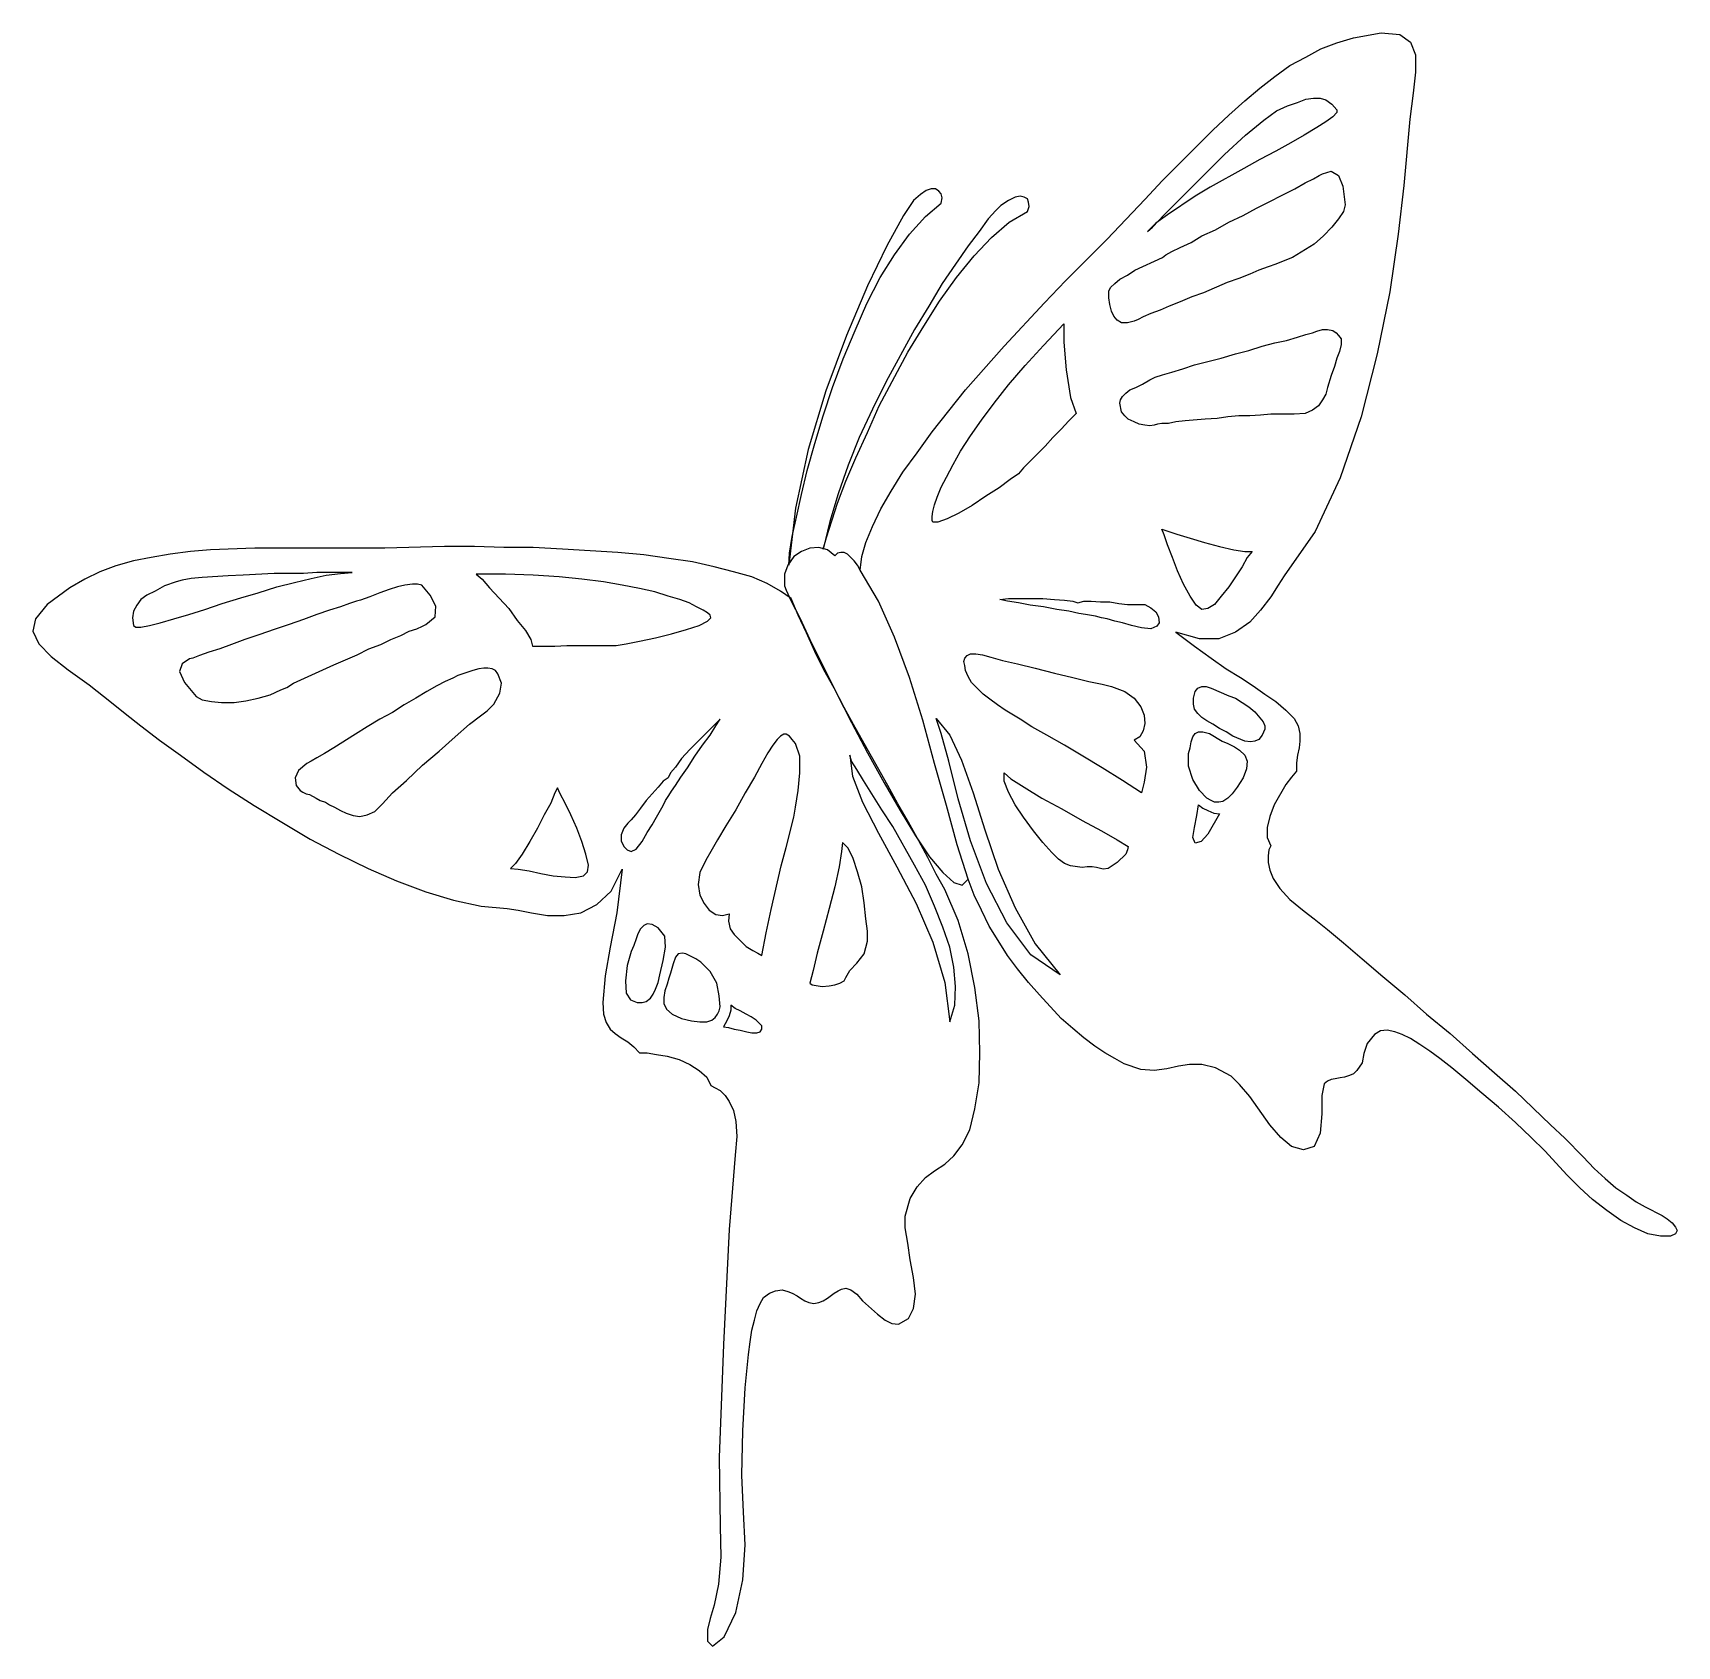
# Model space of a CAD drawing. Extents: x 0 to 29, y 0 to 28.5.
import ezdxf

# ---------------------------------------------------------------- set-up
doc = ezdxf.new("R2010")
doc.units = 0
doc.layers.add('CK_LEVEL_1', color=7, linetype='CONTINUOUS')

msp = doc.modelspace()

# ---------------------------------------------------------------- linework, layer by layer
at = {"layer": 'CK_LEVEL_1', "color": 2, "linetype": 'CONTINUOUS'}
for p, q in [((23.330757, 28.408453), (23.819283, 28.497276)), ((23.819283, 28.497276), (24.144966, 28.467669)), ((24.144964, 28.467669), (24.337414, 28.334435)), ((22.48694, 28.067966), (22.753408, 28.216003)), ((22.753408, 28.216003), (23.034681, 28.31963)), ((23.034681, 28.319632), (23.330757, 28.408453)), ((24.337414, 28.334435), (24.426237, 28.112377)), ((21.939201, 27.72748), (22.205669, 27.91993)), ((22.205669, 27.91993), (22.48694, 28.067968)), ((24.426237, 28.112377), (24.426237, 27.801497)), ((21.672733, 27.520227), (21.939201, 27.72748)), ((24.426237, 27.801498), (24.381824, 27.431404)), ((21.406265, 27.29817), (21.672733, 27.520227)), ((22.338903, 27.268562), (22.48694, 27.327778)), ((22.48694, 27.327778), (22.620174, 27.342581)), ((22.620174, 27.342581), (22.738605, 27.342581)), ((22.738605, 27.342581), (22.842232, 27.312973)), ((22.842232, 27.312975), (22.945858, 27.238956)), ((24.381824, 27.431404), (24.322609, 26.972486)), ((20.843721, 26.780039), (21.124994, 27.046507)), ((21.124994, 27.046507), (21.406267, 27.29817)), ((21.746752, 26.957684), (21.968809, 27.120525)), ((21.968809, 27.120525), (22.161259, 27.209347)), ((22.161259, 27.209347), (22.338905, 27.268562)), ((22.960663, 27.016897), (22.842234, 26.928074)), ((22.94586, 27.238955), (23.034681, 27.135328)), ((23.034681, 27.090918), (22.960663, 27.016899)), ((23.034681, 27.135328), (23.034681, 27.090918)), ((19.955496, 25.891811), (20.843723, 26.780039)), ((21.421068, 26.691216), (21.746752, 26.957684)), ((22.679392, 26.82445), (22.457335, 26.691216)), ((22.842232, 26.928076), (22.67939, 26.82445)), ((24.322611, 26.972486), (24.218985, 25.802988)), ((21.050976, 26.350727), (21.42107, 26.691214)), ((22.220472, 26.557981), (21.954004, 26.409943)), ((22.457335, 26.691216), (22.220474, 26.557981)), ((19.985104, 25.284857), (21.050976, 26.350729)), ((21.672733, 26.261906), (21.39146, 26.099064)), ((21.954004, 26.409943), (21.672733, 26.261904)), ((19.644615, 25.551325), (19.955494, 25.891811)), ((21.391462, 26.099064), (20.799311, 25.77338)), ((22.472137, 25.847401), (22.620174, 25.921419)), ((22.620174, 25.921417), (22.723801, 25.980633)), ((22.723803, 25.980635), (22.783018, 26.010242)), ((22.783016, 26.010241), (22.931055, 26.054651)), ((22.931055, 26.054651), (23.064289, 25.980633)), ((23.064289, 25.980635), (23.138308, 25.788185)), ((15.677203, 25.640146), (15.558772, 25.53652)), ((15.780829, 25.714167), (15.677203, 25.640148)), ((15.869652, 25.743773), (15.780828, 25.714165)), ((15.943671, 25.743773), (15.869652, 25.743773)), ((16.002886, 25.699362), (15.943671, 25.743773)), ((16.047297, 25.654949), (16.002886, 25.699362)), ((16.062101, 25.580931), (16.047297, 25.654949)), ((16.047297, 25.492109), (16.062101, 25.580931)), ((17.350031, 25.595736), (17.231602, 25.53652)), ((17.438852, 25.610538), (17.350029, 25.595734)), ((17.512871, 25.595736), (17.438852, 25.61054)), ((17.572086, 25.566128), (17.512871, 25.595736)), ((17.586889, 25.506912), (17.572086, 25.566128)), ((20.532843, 25.610538), (20.044317, 25.284855)), ((20.799311, 25.77338), (20.532843, 25.610538)), ((21.613518, 25.403286), (22.294491, 25.743773)), ((22.294493, 25.743773), (22.472139, 25.847399)), ((23.138308, 25.788183), (23.182718, 25.4625)), ((24.218985, 25.802988), (24.115358, 24.944368)), ((15.381127, 25.270052), (15.085052, 24.737116)), ((15.558772, 25.53652), (15.381127, 25.270052)), ((15.766025, 25.255247), (16.047297, 25.492107)), ((17.009542, 25.358875), (16.876308, 25.210836)), ((17.098366, 25.447697), (17.009542, 25.358875)), ((17.2316, 25.53652), (17.098366, 25.447697)), ((17.246403, 25.151623), (17.572086, 25.344072)), ((17.572086, 25.34407), (17.601694, 25.432894)), ((17.601694, 25.432894), (17.586889, 25.506912)), ((18.978445, 24.855547), (19.644615, 25.551325)), ((19.777849, 25.062799), (19.985102, 25.284857)), ((20.044317, 25.284857), (19.837065, 25.136818)), ((21.124994, 25.151623), (21.376657, 25.270052)), ((21.376657, 25.270052), (21.613518, 25.403286)), ((23.153112, 25.34407), (23.064289, 25.210836)), ((23.182718, 25.462502), (23.153111, 25.344072)), ((15.484754, 24.944368), (15.766025, 25.255247)), ((16.713467, 24.988779), (16.521017, 24.737116)), ((16.876308, 25.210836), (16.713467, 24.988779)), ((16.935524, 24.885155), (17.246403, 25.151623)), ((19.837065, 25.136818), (19.689026, 24.988779)), ((19.689028, 24.988779), (19.777851, 25.062798)), ((20.651274, 24.914761), (20.888134, 25.018387)), ((20.888132, 25.018389), (21.124992, 25.151623)), ((22.94586, 25.062799), (22.797821, 24.914761)), ((23.064289, 25.210836), (22.94586, 25.062798)), ((15.085052, 24.737116), (14.744564, 24.026535)), ((15.218286, 24.574274), (15.484754, 24.944368)), ((16.521017, 24.737116), (16.29896, 24.411432)), ((16.624645, 24.559471), (16.935524, 24.885155)), ((18.238256, 24.115356), (18.978445, 24.855545)), ((20.118338, 24.63349), (20.266375, 24.707508)), ((20.266375, 24.707508), (20.458824, 24.796331)), ((20.458824, 24.796331), (20.651274, 24.914761)), ((22.634979, 24.766724), (22.250082, 24.529863)), ((22.797821, 24.914761), (22.634979, 24.766724)), ((24.115356, 24.944368), (23.967318, 23.922907)), ((14.966621, 24.174572), (15.218287, 24.574274)), ((16.298962, 24.411432), (16.062101, 24.070946)), ((16.313765, 24.174572), (16.624645, 24.559471)), ((19.46697, 24.307806), (19.955496, 24.529863)), ((19.955496, 24.529863), (20.014711, 24.574274)), ((20.014709, 24.574274), (20.118336, 24.63349)), ((21.954004, 24.411432), (21.82077, 24.367022)), ((22.057632, 24.455845), (21.954006, 24.411434)), ((22.25008, 24.529863), (22.057631, 24.455845)), ((14.729761, 23.715654), (14.966621, 24.174572)), ((16.017691, 23.760067), (16.313766, 24.174572)), ((17.868162, 23.730459), (18.238256, 24.115356)), ((19.111679, 24.070946), (19.2005, 24.144964)), ((19.200502, 24.144964), (19.333736, 24.218983)), ((19.333736, 24.218985), (19.46697, 24.307806)), ((21.302639, 24.159769), (21.095387, 24.085751)), ((21.495089, 24.233788), (21.302639, 24.159769)), ((21.65793, 24.307806), (21.495089, 24.233788)), ((21.82077, 24.367022), (21.657928, 24.307806)), ((14.744565, 24.026535), (14.37447, 23.153112)), ((16.062101, 24.070946), (15.825241, 23.671244)), ((19.008053, 23.937712), (19.037661, 23.996927)), ((19.008053, 23.819283), (19.008053, 23.937712)), ((19.022858, 23.700851), (19.008053, 23.819283)), ((19.037661, 23.996927), (19.111679, 24.070946)), ((20.473627, 23.834085), (20.266375, 23.745264)), ((20.68088, 23.908104), (20.473627, 23.834085)), ((21.095387, 24.085751), (20.68088, 23.908104)), ((23.967319, 23.922909), (23.745264, 22.827429)), ((14.522508, 23.241934), (14.729761, 23.715654)), ((15.825241, 23.671244), (15.573576, 23.256737)), ((15.736418, 23.315952), (16.017691, 23.760067)), ((17.157581, 22.960663), (17.868162, 23.730459)), ((19.052465, 23.58242), (19.022858, 23.70085)), ((19.096876, 23.493599), (19.052465, 23.58242)), ((19.748241, 23.53801), (19.615007, 23.478794)), ((19.911083, 23.597225), (19.748241, 23.53801)), ((20.073925, 23.671244), (19.911083, 23.597225)), ((20.266375, 23.745262), (20.073925, 23.671244)), ((14.315255, 22.738605), (14.522509, 23.241934)), ((15.573576, 23.256739), (15.070248, 22.338905)), ((15.455146, 22.857037), (15.736418, 23.315954)), ((17.853357, 22.975466), (18.208649, 23.360365)), ((18.208649, 23.360365), (18.208649, 23.034681)), ((19.156092, 23.41958), (19.096876, 23.493599)), ((19.23011, 23.375168), (19.156092, 23.41958)), ((19.333736, 23.375168), (19.23011, 23.375168)), ((19.452168, 23.404776), (19.333736, 23.375168)), ((19.526184, 23.434383), (19.452166, 23.404776)), ((19.615007, 23.478794), (19.526184, 23.434381)), ((22.679392, 23.227131), (22.783018, 23.256739)), ((22.783016, 23.256739), (22.87184, 23.256739)), ((22.87184, 23.256739), (22.960661, 23.241934)), ((22.960663, 23.241934), (23.019878, 23.197523)), ((14.37447, 23.153112), (14.004375, 22.176062)), ((16.476606, 22.190866), (17.157581, 22.960663)), ((17.527676, 22.620176), (17.853359, 22.975466)), ((18.208649, 23.034681), (18.253059, 22.546158)), ((21.480284, 22.886644), (21.717144, 22.960663)), ((21.717146, 22.960663), (21.939203, 23.019878)), ((21.939201, 23.019878), (22.146454, 23.064289)), ((22.146456, 23.064289), (22.338905, 23.123505)), ((22.338903, 23.123505), (22.48694, 23.167915)), ((22.48694, 23.167915), (22.605371, 23.197523)), ((22.605371, 23.197523), (22.67939, 23.227131)), ((23.019878, 23.197523), (23.064289, 23.153112)), ((23.064289, 23.153112), (23.1087, 23.093897)), ((23.1087, 22.990271), (23.079092, 22.871841)), ((23.1087, 23.093897), (23.1087, 22.990271)), ((14.122806, 22.235277), (14.315254, 22.738605)), ((14.951817, 21.909594), (15.455146, 22.857035)), ((20.51804, 22.634979), (20.99176, 22.75341)), ((20.99176, 22.75341), (21.243423, 22.827429)), ((21.243423, 22.827429), (21.480284, 22.886644)), ((23.034681, 22.75341), (22.990271, 22.605371)), ((23.079094, 22.87184), (23.034681, 22.75341)), ((23.745262, 22.827429), (23.463989, 21.717146)), ((17.2316, 22.27969), (17.527676, 22.620176)), ((18.253059, 22.546158), (18.327078, 22.057632)), ((19.600204, 22.294493), (19.733438, 22.368511)), ((19.733438, 22.368511), (19.822262, 22.412924)), ((19.822262, 22.412924), (19.955496, 22.457335)), ((19.955496, 22.457335), (20.118338, 22.501745)), ((20.118338, 22.501745), (20.310787, 22.560961)), ((20.310785, 22.560961), (20.518038, 22.634979)), ((22.931055, 22.44253), (22.87184, 22.235277)), ((22.990271, 22.605371), (22.931055, 22.44253)), ((14.004376, 22.176062), (13.693497, 21.139797)), ((13.959964, 21.731949), (14.122806, 22.235277)), ((15.070248, 22.338903), (14.833386, 21.850378)), ((15.884456, 21.450678), (16.476606, 22.190866)), ((16.979935, 21.954004), (17.2316, 22.279688)), ((19.244913, 22.072435), (19.304129, 22.131651)), ((19.304129, 22.131651), (19.378147, 22.190866)), ((19.378147, 22.190866), (19.481773, 22.235277)), ((19.481773, 22.235277), (19.600203, 22.294493)), ((22.842232, 22.116846), (22.783016, 22.01322)), ((22.87184, 22.235277), (22.842232, 22.116848)), ((14.833387, 21.85038), (14.596527, 21.347052)), ((14.744565, 21.435873), (14.951817, 21.909594)), ((16.757879, 21.65793), (16.979935, 21.954006)), ((18.32708, 22.057632), (18.430706, 21.77636)), ((19.200502, 21.954004), (19.215307, 22.01322)), ((19.23011, 21.805967), (19.200502, 21.954004)), ((19.215305, 22.013222), (19.244913, 22.072437)), ((19.289326, 21.731949), (19.23011, 21.805967)), ((22.605371, 21.835575), (22.472137, 21.77636)), ((22.708998, 21.909594), (22.605371, 21.835575)), ((22.783016, 22.013222), (22.708998, 21.909595)), ((13.811926, 21.243423), (13.959964, 21.731949)), ((16.56543, 21.376657), (16.757879, 21.65793)), ((18.164238, 21.495089), (18.016199, 21.34705)), ((18.297472, 21.643126), (18.164238, 21.495087)), ((18.430706, 21.77636), (18.297472, 21.643126)), ((19.348539, 21.672733), (19.289324, 21.731949)), ((19.452168, 21.628323), (19.348541, 21.672735)), ((19.540989, 21.583912), (19.452168, 21.628323)), ((19.644615, 21.569107), (19.540989, 21.583912)), ((19.733438, 21.554302), (19.644617, 21.569107)), ((19.807457, 21.569107), (19.733438, 21.554302)), ((19.866673, 21.583912), (19.807457, 21.569107)), ((19.940691, 21.598715), (19.866673, 21.58391)), ((20.059122, 21.598715), (19.940691, 21.598715)), ((20.192356, 21.628323), (20.059122, 21.598715)), ((20.355198, 21.643126), (20.192356, 21.628321)), ((20.710487, 21.672733), (20.355196, 21.643126)), ((20.917742, 21.687536), (20.710489, 21.672733)), ((21.110189, 21.717146), (20.91774, 21.687538)), ((21.302639, 21.731949), (21.110189, 21.717144)), ((21.495089, 21.731949), (21.302639, 21.731949)), ((21.687536, 21.746754), (21.495087, 21.731949)), ((21.865183, 21.761557), (21.687536, 21.746754)), ((22.27969, 21.761557), (21.865183, 21.761557)), ((22.472137, 21.77636), (22.279688, 21.761555)), ((23.463991, 21.717146), (23.093897, 20.636471)), ((13.678692, 20.769703), (13.811926, 21.243423)), ((14.596527, 21.34705), (14.404078, 20.858526)), ((14.537312, 20.99176), (14.744565, 21.435873)), ((15.617988, 21.080582), (15.884456, 21.450676)), ((16.387783, 21.110189), (16.565428, 21.376657)), ((18.016199, 21.34705), (17.882965, 21.199013)), ((13.693496, 21.139797), (13.471439, 20.103533)), ((14.359666, 20.577253), (14.537312, 20.99176)), ((15.366323, 20.740095), (15.617989, 21.080582)), ((16.254551, 20.873329), (16.387785, 21.110189)), ((17.882965, 21.199013), (17.498068, 20.814114)), ((13.575066, 20.340393), (13.678692, 20.769703)), ((14.404078, 20.858526), (14.226432, 20.355198)), ((15.15907, 20.399609), (15.366323, 20.740095)), ((16.047297, 20.473627), (16.13612, 20.651274)), ((16.13612, 20.651274), (16.254549, 20.873329)), ((17.409245, 20.710487), (17.261206, 20.606861)), ((17.498068, 20.814114), (17.409245, 20.710487)), ((23.093897, 20.636469), (22.649784, 19.689028)), ((13.486243, 19.940691), (13.575067, 20.340393)), ((14.226432, 20.355198), (14.078394, 19.866673)), ((14.211629, 20.192356), (14.359666, 20.577253)), ((14.981425, 20.08873), (15.15907, 20.399611)), ((15.973278, 20.295982), (16.047297, 20.473627)), ((17.068758, 20.458824), (16.831898, 20.310785)), ((17.261208, 20.606861), (17.068758, 20.458824)), ((13.47144, 20.103533), (13.353009, 19.096876)), ((14.019179, 19.585402), (14.211629, 20.192356)), ((14.833387, 19.777849), (14.981425, 20.088728)), ((15.884456, 19.955496), (15.899259, 20.044319)), ((15.899259, 20.044317), (15.928866, 20.162746)), ((15.928867, 20.162748), (15.973278, 20.295982)), ((16.595037, 20.147943), (16.358177, 20.014709)), ((16.831898, 20.310785), (16.595037, 20.147943)), ((13.412224, 19.600204), (13.486243, 19.940691)), ((14.078394, 19.866673), (13.959964, 19.378149)), ((14.714957, 19.496578), (14.833387, 19.777851)), ((15.884456, 19.881475), (15.884456, 19.955494)), ((15.899259, 19.85187), (15.884456, 19.881477)), ((15.988082, 19.85187), (15.899259, 19.85187)), ((16.150925, 19.911083), (15.988083, 19.851868)), ((16.358177, 20.014709), (16.150925, 19.911083)), ((13.367813, 19.304129), (13.412224, 19.600204)), ((13.959964, 19.378147), (14.019178, 19.5854)), ((14.640938, 19.244913), (14.714957, 19.496576)), ((19.940691, 19.733438), (20.207159, 19.644617)), ((19.985104, 19.629812), (19.940691, 19.733438)), ((20.044317, 19.452168), (19.985102, 19.629812)), ((20.207159, 19.644615), (20.444019, 19.570597)), ((20.444019, 19.570597), (20.695683, 19.496578)), ((20.695684, 19.496578), (20.962152, 19.42256)), ((22.649782, 19.689028), (22.102043, 18.904428)), ((1.776453, 19.170895), (1.465574, 19.082071)), ((2.087333, 19.23011), (1.776453, 19.170895)), ((2.42782, 19.289326), (2.087333, 19.23011)), ((2.78311, 19.333736), (2.42782, 19.289326)), ((3.138401, 19.363344), (2.78311, 19.333736)), ((3.923002, 19.392952), (3.138401, 19.363344)), ((6.217587, 19.392952), (3.923002, 19.392952)), ((7.268656, 19.42256), (6.217587, 19.392952)), ((7.801592, 19.42256), (7.268656, 19.42256)), ((8.319724, 19.407755), (7.801592, 19.42256)), ((8.837856, 19.407755), (8.319724, 19.407755)), ((9.355989, 19.378147), (8.837856, 19.407755)), ((10.333038, 19.318933), (9.355989, 19.378149)), ((10.791955, 19.274521), (10.333038, 19.318933)), ((11.236069, 19.215305), (10.791955, 19.274521)), ((11.650575, 19.156092), (11.236069, 19.215307)), ((13.441832, 19.244913), (13.338204, 19.096874)), ((13.353009, 19.096876), (13.367813, 19.304129)), ((13.575066, 19.333736), (13.441832, 19.244915)), ((13.723104, 19.392952), (13.575066, 19.333736)), ((13.885945, 19.407755), (13.723104, 19.392952)), ((14.033983, 19.363344), (13.885945, 19.407755)), ((14.167217, 19.259718), (14.033983, 19.363344)), ((14.211629, 19.304129), (14.167217, 19.259716)), ((14.270844, 19.318933), (14.21163, 19.304129)), ((14.330059, 19.318933), (14.270844, 19.318933)), ((14.389274, 19.289326), (14.330059, 19.318933)), ((14.507704, 19.170895), (14.389274, 19.289324)), ((14.566919, 19.096876), (14.507705, 19.170895)), ((14.611331, 19.008053), (14.640938, 19.244913)), ((20.133141, 19.23011), (20.044319, 19.452168)), ((20.221964, 18.99325), (20.133141, 19.23011)), ((20.962152, 19.42256), (21.213816, 19.363344)), ((21.213816, 19.363344), (21.406265, 19.333736)), ((21.450678, 19.23011), (21.361855, 19.067268)), ((21.406265, 19.333736), (21.539499, 19.333736)), ((21.539499, 19.333736), (21.450676, 19.23011)), ((1.184302, 18.978445), (0.917834, 18.845211)), ((1.465574, 19.082071), (1.184302, 18.978445)), ((3.449281, 18.904427), (2.990363, 18.874819)), ((3.715749, 18.919231), (3.449281, 18.904427)), ((4.263488, 18.948837), (3.715749, 18.91923)), ((4.781621, 18.948837), (4.263488, 18.948837)), ((5.018481, 18.963642), (4.781621, 18.948837)), ((4.914855, 18.860016), (5.181323, 18.919231)), ((5.64024, 18.963642), (5.018481, 18.963642)), ((5.181323, 18.919231), (5.432987, 18.948839)), ((5.432987, 18.948837), (5.64024, 18.963642)), ((7.831199, 18.934034), (7.934826, 18.845213)), ((8.349332, 18.934034), (7.831199, 18.934034)), ((8.837856, 18.919231), (8.349332, 18.934034)), ((9.296774, 18.889624), (8.837856, 18.919231)), ((9.696476, 18.845213), (9.296774, 18.889624)), ((12.035473, 19.067268), (11.650575, 19.156092)), ((12.37596, 18.978445), (12.035473, 19.067266)), ((12.701643, 18.889624), (12.37596, 18.978447)), ((12.968111, 18.771193), (12.701643, 18.889622)), ((13.27899, 18.934034), (13.27899, 18.726782)), ((13.338205, 19.096876), (13.278991, 18.934034)), ((14.611331, 19.008053), (14.566919, 19.096876)), ((14.937014, 18.460314), (14.611331, 19.008053)), ((20.32559, 18.75639), (20.221964, 18.99325)), ((21.361855, 19.067268), (21.124994, 18.711979)), ((22.102043, 18.904427), (21.998417, 18.741585)), ((0.651366, 18.697174), (0.251664, 18.401098)), ((0.917834, 18.845213), (0.651366, 18.697174)), ((2.161352, 18.637959), (2.013314, 18.56394)), ((2.324193, 18.726782), (2.161352, 18.63796)), ((2.531446, 18.8008), (2.324193, 18.726782)), ((2.635073, 18.830408), (2.531446, 18.8008)), ((2.797914, 18.860016), (2.635073, 18.830408)), ((2.990363, 18.874819), (2.797914, 18.860014)), ((3.671337, 18.519527), (3.982217, 18.608351)), ((3.982217, 18.608351), (4.3079, 18.711977)), ((4.3079, 18.711979), (4.618779, 18.785997)), ((4.618779, 18.785997), (4.914855, 18.860016)), ((6.128765, 18.608351), (5.951119, 18.534332)), ((6.291606, 18.667566), (6.128765, 18.608351)), ((6.439644, 18.711979), (6.291606, 18.667566)), ((6.572878, 18.741585), (6.439644, 18.711977)), ((6.706112, 18.75639), (6.572878, 18.741585)), ((6.794935, 18.75639), (6.706112, 18.75639)), ((6.868954, 18.741585), (6.794935, 18.75639)), ((7.016991, 18.56394), (6.868954, 18.741585)), ((7.934826, 18.845213), (8.06806, 18.697174)), ((8.06806, 18.697174), (8.408546, 18.32708)), ((10.081374, 18.8008), (9.696476, 18.845213)), ((10.407057, 18.741585), (10.081374, 18.8008)), ((10.717936, 18.682369), (10.407057, 18.741585)), ((10.984404, 18.623156), (10.717936, 18.682371)), ((11.221265, 18.549135), (10.984404, 18.623154)), ((13.204971, 18.637959), (12.968111, 18.771193)), ((13.397421, 18.504725), (13.204971, 18.637959)), ((13.27899, 18.726782), (13.308598, 18.652763)), ((13.308598, 18.652763), (13.397421, 18.460314)), ((20.444019, 18.549135), (20.32559, 18.756388)), ((21.124994, 18.711979), (20.99176, 18.549137)), ((21.998417, 18.741585), (21.865183, 18.534332)), ((0.251664, 18.401098), (0.044411, 18.149435)), ((1.835669, 18.386293), (1.776453, 18.282667)), ((1.909687, 18.489922), (1.835669, 18.386295)), ((2.013314, 18.56394), (1.909687, 18.489922)), ((2.753503, 18.223454), (3.034775, 18.312277)), ((3.034775, 18.312277), (3.345654, 18.415903)), ((3.345654, 18.415901), (3.671337, 18.519527)), ((5.432987, 18.356688), (5.240538, 18.297472)), ((5.595829, 18.415901), (5.432987, 18.356686)), ((5.714259, 18.460314), (5.595829, 18.415903)), ((5.788278, 18.475117), (5.714259, 18.460312)), ((5.951119, 18.534332), (5.788278, 18.475117)), ((7.120618, 18.37149), (7.016991, 18.56394)), ((7.105814, 18.179043), (7.120618, 18.371492)), ((8.408547, 18.32708), (8.556585, 18.119827)), ((11.428518, 18.489922), (11.221265, 18.549137)), ((11.591359, 18.430706), (11.428518, 18.489922)), ((11.724593, 18.356688), (11.591359, 18.430706)), ((11.843024, 18.297472), (11.724593, 18.356688)), ((13.515851, 18.208649), (13.397421, 18.504725)), ((13.397421, 18.460314), (13.545458, 18.164238)), ((15.218286, 17.823751), (14.937014, 18.460314)), ((17.083563, 18.489922), (17.231602, 18.504726)), ((17.216797, 18.460314), (17.083563, 18.489922)), ((17.409245, 18.430706), (17.216795, 18.460314)), ((17.2316, 18.504725), (17.838554, 18.504725)), ((17.616499, 18.386293), (17.409246, 18.430706)), ((17.853357, 18.356688), (17.616497, 18.386295)), ((17.838554, 18.504725), (18.045807, 18.48992)), ((18.090219, 18.312277), (17.853359, 18.356688)), ((18.045807, 18.489922), (18.223454, 18.475117)), ((18.297472, 18.282667), (18.090219, 18.312275)), ((18.223454, 18.475117), (18.371492, 18.460312)), ((18.37149, 18.460314), (18.460312, 18.430706)), ((18.460314, 18.430706), (18.56394, 18.460314)), ((18.56394, 18.460314), (18.697174, 18.460314)), ((18.697174, 18.460314), (18.860016, 18.445511)), ((18.860016, 18.445511), (19.022858, 18.445511)), ((19.022858, 18.445511), (19.185699, 18.415903)), ((19.185699, 18.415901), (19.333736, 18.401096)), ((19.333736, 18.401098), (19.644617, 18.401098)), ((19.644615, 18.401098), (19.748241, 18.341883)), ((19.748241, 18.341883), (19.837065, 18.267864)), ((20.547646, 18.386293), (20.444019, 18.549135)), ((20.651274, 18.312277), (20.547647, 18.386295)), ((20.754898, 18.32708), (20.651272, 18.312277)), ((20.873329, 18.401098), (20.7549, 18.32708)), ((20.99176, 18.549135), (20.873329, 18.401096)), ((21.865183, 18.534332), (21.687536, 18.297472)), ((0.044411, 18.149433), (0, 17.927376)), ((1.776453, 18.282667), (1.76165, 18.164238)), ((1.76165, 18.164238), (1.776453, 18.031004)), ((1.776453, 18.031004), (1.820865, 18.001396)), ((1.909687, 18.001396), (2.057725, 18.031004)), ((2.057725, 18.031004), (2.250174, 18.075415)), ((2.250174, 18.075415), (2.487035, 18.149433)), ((2.487035, 18.149433), (2.753503, 18.223452)), ((4.529956, 18.045809), (4.263488, 17.956985)), ((4.781621, 18.13463), (4.529956, 18.045809)), ((5.018481, 18.223454), (4.781621, 18.13463)), ((5.240538, 18.297472), (5.018481, 18.223454)), ((6.780131, 17.971788), (6.883757, 18.016199)), ((6.883757, 18.016199), (6.942973, 18.045807)), ((6.942973, 18.045809), (7.105814, 18.179043)), ((8.556585, 18.119825), (8.704622, 17.942181)), ((11.546948, 17.956985), (11.769006, 18.031004)), ((11.769005, 18.031004), (11.917043, 18.105022)), ((11.917043, 18.253059), (11.843023, 18.297472)), ((11.917043, 18.105022), (11.976257, 18.164238)), ((11.961454, 18.208649), (11.917044, 18.253059)), ((11.976258, 18.164238), (11.961454, 18.208649)), ((13.663889, 17.89777), (13.515851, 18.208649)), ((13.545458, 18.164238), (13.723104, 17.779341)), ((18.475117, 18.238256), (18.297472, 18.282667)), ((18.593548, 18.223454), (18.475119, 18.238258)), ((18.771193, 18.193846), (18.593546, 18.223454)), ((18.874819, 18.164238), (18.771193, 18.193846)), ((18.978445, 18.149433), (18.874819, 18.164238)), ((19.111679, 18.105022), (18.978445, 18.149433)), ((19.244913, 18.075415), (19.111679, 18.105022)), ((19.407755, 18.031004), (19.244913, 18.075415)), ((19.585402, 17.986591), (19.407755, 18.031004)), ((19.85187, 18.016199), (19.748243, 17.971788)), ((19.837065, 18.267864), (19.881475, 18.179043)), ((19.89628, 18.075415), (19.85187, 18.016199)), ((19.881475, 18.179043), (19.89628, 18.075417)), ((21.495089, 18.090219), (21.243425, 17.912575)), ((21.687536, 18.297472), (21.495087, 18.090219)), ((0, 17.927378), (0.103626, 17.705322)), ((1.820865, 18.001396), (1.909687, 18.001396)), ((3.745356, 17.779341), (3.508496, 17.690517)), ((4.011824, 17.868162), (3.745356, 17.779341)), ((4.263488, 17.956985), (4.011824, 17.868162)), ((6.143568, 17.690517), (6.321214, 17.779341)), ((6.321214, 17.779341), (6.498859, 17.853359)), ((6.498859, 17.853357), (6.646897, 17.927376)), ((6.646897, 17.927378), (6.780131, 17.97179)), ((8.704622, 17.942181), (8.793446, 17.779339)), ((8.793445, 17.779341), (8.823052, 17.66091)), ((10.481076, 17.70532), (10.717937, 17.749731)), ((10.717936, 17.749731), (10.999207, 17.808947)), ((10.999208, 17.808947), (11.28048, 17.882965)), ((11.28048, 17.882965), (11.546948, 17.956984)), ((13.811926, 17.572086), (13.663889, 17.89777)), ((13.723104, 17.779341), (14.196824, 16.8319)), ((15.484754, 17.113169), (15.218286, 17.823751)), ((19.748241, 17.971788), (19.5854, 17.986591)), ((20.606861, 17.794144), (20.192356, 17.912575)), ((20.192356, 17.912575), (20.51804, 17.66091)), ((20.947348, 17.794144), (20.606861, 17.794144)), ((21.243423, 17.912575), (20.947348, 17.794144)), ((0.103626, 17.70532), (0.325683, 17.483263)), ((0.325683, 17.483265), (0.621759, 17.246405)), ((2.768307, 17.438852), (2.635073, 17.350029)), ((2.827522, 17.453655), (2.768307, 17.438852)), ((2.945952, 17.498068), (2.827522, 17.453655)), ((3.108794, 17.557283), (2.945952, 17.498068)), ((3.301243, 17.616499), (3.108794, 17.557283)), ((3.508496, 17.690517), (3.301243, 17.616499)), ((5.314557, 17.335226), (5.729063, 17.512871)), ((5.729063, 17.512871), (5.936316, 17.616497)), ((5.936316, 17.616499), (6.143568, 17.690517)), ((8.823053, 17.66091), (9.222755, 17.66091)), ((9.222755, 17.66091), (9.430009, 17.675714)), ((9.430008, 17.675713), (10.303431, 17.675713)), ((10.303431, 17.675713), (10.481075, 17.70532)), ((13.974768, 17.246403), (13.811926, 17.572086)), ((16.446999, 17.394442), (16.461803, 17.453657)), ((16.461803, 17.453655), (16.506214, 17.498068)), ((16.506214, 17.498068), (16.56543, 17.527676)), ((16.56543, 17.527676), (16.654253, 17.527676)), ((16.654251, 17.527676), (16.77268, 17.512871)), ((16.772682, 17.512871), (16.920721, 17.46846)), ((16.920719, 17.46846), (17.127972, 17.409245)), ((20.51804, 17.66091), (20.814116, 17.453657)), ((20.814114, 17.453655), (21.080582, 17.261206)), ((0.621759, 17.246403), (0.991853, 16.979935)), ((2.635073, 17.350031), (2.590661, 17.216797)), ((2.590661, 17.216797), (2.679484, 17.024347)), ((4.603975, 17.009542), (4.929659, 17.157581)), ((4.929659, 17.157581), (5.314557, 17.335226)), ((7.505516, 17.142776), (7.416694, 17.098366)), ((7.771984, 17.2316), (7.505516, 17.142776)), ((7.875611, 17.261208), (7.771984, 17.2316)), ((7.964433, 17.276011), (7.875611, 17.261206)), ((8.038452, 17.276011), (7.964433, 17.276011)), ((8.112471, 17.261208), (8.038451, 17.276012)), ((8.171686, 17.2316), (8.112472, 17.261208)), ((8.216098, 17.172384), (8.171686, 17.2316)), ((8.275313, 17.009542), (8.216099, 17.172384)), ((14.152413, 16.920719), (13.974769, 17.246403)), ((16.461803, 17.320421), (16.446999, 17.39444)), ((16.476606, 17.2316), (16.461802, 17.320421)), ((16.521017, 17.127974), (16.476606, 17.2316)), ((17.127974, 17.409245), (17.394442, 17.350029)), ((17.394442, 17.350031), (17.705322, 17.276012)), ((17.70532, 17.276011), (18.045807, 17.187187)), ((18.045807, 17.187187), (18.37149, 17.113169)), ((21.080582, 17.261208), (21.332247, 17.113169)), ((0.991853, 16.979935), (1.391555, 16.669056)), ((2.679484, 17.024347), (2.886737, 16.772682)), ((4.18947, 16.80229), (4.381919, 16.891113)), ((4.381919, 16.891113), (4.485545, 16.935524)), ((4.485545, 16.935524), (4.603975, 17.009542)), ((6.957776, 16.861506), (6.765327, 16.743076)), ((7.135422, 16.965132), (6.957776, 16.861506)), ((7.28346, 17.03915), (7.135422, 16.965132)), ((7.416694, 17.098366), (7.28346, 17.03915)), ((8.245705, 16.831898), (8.275312, 17.009542)), ((14.330059, 16.580233), (14.152413, 16.920719)), ((15.721614, 16.358177), (15.484754, 17.113169)), ((16.580233, 17.024347), (16.521017, 17.127974)), ((16.787485, 16.817095), (16.580233, 17.024347)), ((18.37149, 17.113169), (18.652761, 17.03915)), ((18.652761, 17.03915), (18.889622, 16.994738)), ((18.889624, 16.99474), (19.052465, 16.950329)), ((19.052465, 16.950329), (19.289326, 16.861506)), ((19.289326, 16.861506), (19.452168, 16.743076)), ((20.503235, 16.743074), (20.532843, 16.861504)), ((20.532843, 16.861506), (20.577253, 16.920721)), ((20.577253, 16.920719), (20.651272, 16.950327)), ((20.651274, 16.950329), (20.725292, 16.950329)), ((20.725292, 16.950329), (20.814114, 16.920721)), ((20.814114, 16.920719), (21.124994, 16.787485)), ((21.332247, 17.113169), (21.554302, 16.965132)), ((21.554302, 16.965132), (21.761555, 16.817093)), ((1.391555, 16.669056), (1.628416, 16.476606)), ((2.886737, 16.772682), (2.990363, 16.713467)), ((2.990363, 16.713467), (3.153205, 16.683859)), ((3.153205, 16.683861), (3.33085, 16.669056)), ((3.33085, 16.669056), (3.552907, 16.669056)), ((3.552907, 16.669056), (3.76016, 16.698664)), ((3.76016, 16.698664), (3.982217, 16.743074)), ((3.982217, 16.743074), (4.18947, 16.80229)), ((6.558074, 16.624645), (6.350821, 16.491411)), ((6.765327, 16.743074), (6.558074, 16.624645)), ((8.023649, 16.521017), (8.142079, 16.639446)), ((8.142079, 16.639448), (8.245706, 16.831898)), ((14.196825, 16.831898), (14.463293, 16.313765)), ((14.522508, 16.224943), (14.330059, 16.580233)), ((16.905916, 16.728271), (16.787487, 16.817095)), ((17.03915, 16.624645), (16.905916, 16.728271)), ((17.172384, 16.535822), (17.03915, 16.624645)), ((19.452168, 16.743074), (19.570597, 16.595036)), ((19.570597, 16.595037), (19.629812, 16.446999)), ((20.503235, 16.639448), (20.503235, 16.743074)), ((20.51804, 16.550627), (20.503235, 16.639448)), ((21.124994, 16.787485), (21.243423, 16.743074)), ((21.243423, 16.743074), (21.480284, 16.595036)), ((21.480284, 16.595037), (21.58391, 16.506214)), ((21.761557, 16.817095), (21.954006, 16.683861)), ((21.954004, 16.683861), (22.131651, 16.535822)), ((1.628416, 16.476606), (1.909687, 16.254549)), ((6.128765, 16.37298), (5.906708, 16.239746)), ((6.350821, 16.491411), (6.128765, 16.37298)), ((7.461105, 16.062101), (7.712769, 16.284159)), ((7.712769, 16.284159), (7.905218, 16.432198)), ((7.905218, 16.432196), (8.023649, 16.521017)), ((12.139099, 16.37298), (11.606163, 15.840044)), ((12.06508, 16.254551), (12.139099, 16.37298)), ((14.463293, 16.313765), (14.744565, 15.780828)), ((15.928867, 15.58838), (15.721614, 16.358177)), ((16.047297, 16.121317), (15.958474, 16.387785)), ((15.958475, 16.387783), (16.195335, 16.091707)), ((17.290815, 16.461803), (17.172384, 16.535822)), ((17.438852, 16.37298), (17.290813, 16.461803)), ((17.646105, 16.239746), (17.438852, 16.37298)), ((19.644615, 16.298962), (19.615007, 16.165728)), ((19.629812, 16.446999), (19.644617, 16.298962)), ((20.577253, 16.476606), (20.518038, 16.550625)), ((20.651274, 16.402588), (20.577255, 16.476606)), ((20.740095, 16.343372), (20.651274, 16.402588)), ((20.843721, 16.284159), (20.740095, 16.343374)), ((20.962152, 16.210138), (20.843723, 16.284157)), ((21.583912, 16.506214), (21.731951, 16.328569)), ((21.731949, 16.328569), (21.761557, 16.254551)), ((22.131651, 16.535822), (22.27969, 16.387783)), ((22.27969, 16.387783), (22.353708, 16.254549)), ((1.909687, 16.254551), (2.235371, 16.002888)), ((2.235371, 16.002886), (2.605465, 15.736418)), ((5.699455, 16.106512), (5.314557, 15.869652)), ((5.906708, 16.239746), (5.699455, 16.106512)), ((7.179833, 15.810437), (7.461105, 16.062101)), ((11.82822, 15.914063), (11.961454, 16.091709)), ((11.961454, 16.091709), (12.065081, 16.254551)), ((13.145756, 16.017691), (13.071736, 15.914063)), ((13.204971, 16.076904), (13.145757, 16.017689)), ((13.264187, 16.106512), (13.204971, 16.076904)), ((13.308598, 16.106512), (13.264187, 16.106512)), ((13.367813, 16.076904), (13.308599, 16.106512)), ((13.412224, 16.017691), (13.367813, 16.076906)), ((13.47144, 15.943671), (13.412225, 16.017691)), ((15.099855, 15.203482), (14.522509, 16.224943)), ((16.180531, 15.632791), (16.047297, 16.121315)), ((16.195335, 16.091709), (16.402588, 15.647595)), ((17.912573, 16.091709), (17.646105, 16.239746)), ((18.223454, 15.914063), (17.912573, 16.091709)), ((19.555794, 16.062101), (19.452168, 16.002886)), ((19.452168, 16.002886), (19.629812, 15.810437)), ((19.615007, 16.165728), (19.555792, 16.062101)), ((20.458824, 15.973278), (20.488432, 16.062101)), ((20.488432, 16.062101), (20.532845, 16.121317)), ((20.532843, 16.121317), (20.592058, 16.150925)), ((20.592058, 16.150925), (20.666077, 16.150925)), ((20.666077, 16.150925), (20.784506, 16.121317)), ((20.784508, 16.121317), (21.006563, 15.988083)), ((21.080582, 16.150925), (20.962152, 16.21014)), ((21.006563, 15.988082), (21.110189, 15.943671)), ((21.199013, 16.076904), (21.080582, 16.150923)), ((21.406265, 15.988082), (21.199013, 16.076904)), ((21.509892, 15.973278), (21.406265, 15.988082)), ((21.583912, 15.988082), (21.509893, 15.973278)), ((21.65793, 16.017691), (21.583912, 15.988083)), ((21.717146, 16.091709), (21.65793, 16.017691)), ((21.761557, 16.195335), (21.717146, 16.091709)), ((21.761557, 16.254551), (21.761557, 16.195335)), ((22.353706, 16.254551), (22.383314, 16.121317)), ((22.383314, 15.988082), (22.368509, 15.869652)), ((22.383314, 16.121317), (22.383314, 15.988083)), ((2.605465, 15.736418), (3.019971, 15.440342)), ((5.018481, 15.692007), (4.914855, 15.632792)), ((5.151715, 15.766025), (5.018481, 15.692007)), ((5.314557, 15.869652), (5.151715, 15.766025)), ((6.883757, 15.558773), (7.179833, 15.810437)), ((11.606163, 15.840044), (11.458125, 15.677203)), ((11.561752, 15.514361), (11.694986, 15.721615)), ((11.694986, 15.721614), (11.82822, 15.914062)), ((12.982915, 15.780829), (12.879288, 15.588381)), ((13.071737, 15.914063), (12.982915, 15.780829)), ((13.545458, 15.721614), (13.471439, 15.943671)), ((13.545458, 15.425539), (13.545458, 15.721614)), ((14.433685, 15.736418), (14.478097, 15.366323)), ((14.463293, 15.632791), (14.433685, 15.736418)), ((14.744565, 15.780829), (15.04064, 15.247893)), ((18.549135, 15.721614), (18.223452, 15.914062)), ((18.889624, 15.514361), (18.549137, 15.721615)), ((19.629812, 15.810437), (19.674223, 15.529165)), ((20.414412, 15.766025), (20.444019, 15.869652)), ((20.414412, 15.543969), (20.414412, 15.766026)), ((20.444019, 15.869652), (20.458824, 15.973278)), ((21.110189, 15.943671), (21.228619, 15.884457)), ((21.228621, 15.884456), (21.317444, 15.825241)), ((21.317444, 15.825241), (21.406267, 15.736418)), ((21.406265, 15.736418), (21.450676, 15.632791)), ((22.338903, 15.736418), (22.324099, 15.603184)), ((22.368511, 15.869652), (22.338903, 15.736418)), ((3.019971, 15.440342), (3.449281, 15.144267)), ((4.692798, 15.46995), (4.633583, 15.336716)), ((4.840836, 15.58838), (4.692798, 15.46995)), ((4.914855, 15.632791), (4.840836, 15.58838)), ((6.602486, 15.292304), (6.883757, 15.558773)), ((11.265676, 15.425539), (11.221265, 15.336716)), ((11.354499, 15.529165), (11.265676, 15.425539)), ((11.458125, 15.677203), (11.354499, 15.529165)), ((11.443322, 15.35152), (11.561752, 15.51436)), ((12.879288, 15.58838), (12.746054, 15.35152)), ((13.515851, 15.114659), (13.545458, 15.425539)), ((14.552115, 15.484754), (14.463293, 15.632791)), ((14.670546, 15.292304), (14.552114, 15.484754)), ((16.13612, 14.848191), (15.928866, 15.58838)), ((16.343372, 14.966621), (16.180531, 15.632792)), ((16.402588, 15.647595), (16.60984, 15.070249)), ((17.157581, 15.425539), (17.276011, 15.321912)), ((17.157581, 15.277501), (17.157581, 15.425539)), ((19.244913, 15.292304), (18.889622, 15.514361)), ((19.674223, 15.529165), (19.629812, 15.262697)), ((20.488432, 15.307108), (20.414413, 15.543969)), ((21.435873, 15.499557), (21.376657, 15.336716)), ((21.450678, 15.632791), (21.435873, 15.499557)), ((22.3241, 15.455146), (22.235277, 15.35152)), ((22.3241, 15.603184), (22.3241, 15.455146)), ((3.449281, 15.144267), (3.908198, 14.848191)), ((4.633583, 15.336716), (4.648387, 15.203482)), ((4.648387, 15.203482), (4.722406, 15.114658)), ((4.722406, 15.114659), (4.766817, 15.085052)), ((6.350821, 15.070248), (6.602486, 15.292304)), ((9.267166, 15.15907), (9.222755, 15.070248)), ((9.311577, 15.055444), (9.267166, 15.15907)), ((11.04362, 15.173874), (10.836367, 14.937014)), ((11.132442, 15.277501), (11.04362, 15.173874)), ((11.221265, 15.336716), (11.132442, 15.277501)), ((11.28048, 15.099855), (11.3545, 15.203483)), ((11.354499, 15.203482), (11.443322, 15.35152)), ((12.746054, 15.35152), (12.583213, 15.070248)), ((13.47144, 14.818584), (13.515851, 15.114659)), ((14.478097, 15.366323), (14.655742, 14.907407)), ((14.818583, 15.055444), (14.670546, 15.292304)), ((15.04064, 15.247893), (15.321912, 14.759368)), ((15.277501, 14.877799), (15.099855, 15.203482)), ((17.2316, 15.085052), (17.157581, 15.2775)), ((17.276011, 15.321912), (17.512871, 15.173874)), ((17.512871, 15.173874), (17.823751, 14.981425)), ((19.585402, 15.070248), (19.244915, 15.292304)), ((19.629812, 15.262697), (19.585402, 15.070249)), ((20.606861, 15.114659), (20.488432, 15.307108)), ((20.740095, 14.981425), (20.606861, 15.114659)), ((21.273031, 15.173874), (21.18421, 15.055444)), ((21.376657, 15.336716), (21.273031, 15.173874)), ((22.131651, 15.218286), (21.924398, 14.862994)), ((22.235277, 15.35152), (22.131651, 15.218286)), ((3.908198, 14.848191), (4.396722, 14.552115)), ((4.766817, 15.085052), (4.826032, 15.055444)), ((4.826032, 15.055444), (4.885247, 15.04064)), ((4.885247, 15.04064), (5.003677, 14.981425)), ((5.003677, 14.981425), (5.077696, 14.937015)), ((5.077696, 14.937014), (5.166519, 14.907406)), ((5.166519, 14.907406), (5.240538, 14.862995)), ((5.240538, 14.862995), (5.329361, 14.818584)), ((5.329361, 14.818584), (5.432987, 14.759369)), ((6.039942, 14.744565), (6.173176, 14.877799)), ((6.173176, 14.877799), (6.350821, 15.070248)), ((9.148736, 14.892602), (9.030306, 14.68535)), ((9.222755, 15.070248), (9.148736, 14.892602)), ((9.4004, 14.892602), (9.311577, 15.055444)), ((9.504027, 14.68535), (9.4004, 14.892602)), ((10.836367, 14.937014), (10.732739, 14.80378)), ((11.014012, 14.640938), (11.132442, 14.848191)), ((11.132442, 14.848191), (11.176854, 14.937015)), ((11.176854, 14.937014), (11.236069, 15.025836)), ((11.236069, 15.025836), (11.280479, 15.099855)), ((12.583213, 15.070248), (12.420371, 14.774172)), ((13.441832, 14.640938), (13.471439, 14.818583)), ((14.655742, 14.907406), (14.937014, 14.359666)), ((14.996229, 14.774172), (14.818583, 15.055444)), ((15.46995, 14.552115), (15.277501, 14.877799)), ((16.328569, 14.152413), (16.13612, 14.848191)), ((16.56543, 14.226432), (16.343374, 14.96662)), ((16.60984, 15.070248), (16.817093, 14.41888)), ((17.350031, 14.862995), (17.231602, 15.085052)), ((17.498068, 14.640938), (17.350029, 14.862995)), ((17.823751, 14.981425), (18.179043, 14.788977)), ((20.56245, 14.670546), (20.592058, 14.862994)), ((20.592058, 14.862995), (20.666077, 14.803781)), ((20.814114, 14.937014), (20.740095, 14.981424)), ((20.873329, 14.907406), (20.814114, 14.937014)), ((20.947348, 14.907406), (20.873329, 14.907406)), ((21.021366, 14.92221), (20.947348, 14.907406)), ((21.110189, 14.981425), (21.021366, 14.922211)), ((21.18421, 15.055444), (21.110191, 14.981424)), ((21.924398, 14.862995), (21.85038, 14.655742)), ((4.396722, 14.552115), (4.900051, 14.256041)), ((5.432987, 14.759368), (5.536614, 14.714957)), ((5.536614, 14.714957), (5.655044, 14.670547)), ((5.655044, 14.670546), (5.773474, 14.655742)), ((5.773474, 14.655742), (5.906708, 14.685349)), ((5.906708, 14.68535), (6.039942, 14.744565)), ((9.030306, 14.68535), (8.911875, 14.448489)), ((9.607653, 14.448489), (9.504026, 14.68535)), ((10.510684, 14.537312), (10.436665, 14.448488)), ((10.569899, 14.596527), (10.510684, 14.537313)), ((10.643918, 14.68535), (10.569899, 14.596527)), ((10.73274, 14.80378), (10.643918, 14.685349)), ((10.939993, 14.507704), (11.014012, 14.640938)), ((12.420371, 14.774172), (12.242726, 14.4929)), ((13.308598, 14.108002), (13.441832, 14.640938)), ((15.188678, 14.478097), (14.996229, 14.774172)), ((15.321912, 14.759368), (15.58838, 14.315255)), ((15.647595, 14.226432), (15.469951, 14.552114)), ((17.675713, 14.404078), (17.498068, 14.640938)), ((18.179043, 14.788976), (18.534332, 14.581722)), ((18.534332, 14.581723), (18.874819, 14.404078)), ((20.51804, 14.463293), (20.56245, 14.670547)), ((20.666077, 14.80378), (20.754898, 14.759368)), ((20.754898, 14.759368), (20.858524, 14.714957)), ((20.962152, 14.700153), (20.7549, 14.344863)), ((20.858526, 14.714957), (20.962152, 14.700153)), ((21.85038, 14.655742), (21.805969, 14.463293)), ((4.900051, 14.25604), (5.403379, 13.989572)), ((8.911875, 14.448489), (8.778641, 14.211629)), ((9.696476, 14.211629), (9.607653, 14.448489)), ((10.436665, 14.448489), (10.392253, 14.330059)), ((10.392253, 14.330059), (10.392253, 14.226432)), ((10.762348, 14.211629), (10.851171, 14.37447)), ((10.85117, 14.37447), (10.939993, 14.507704)), ((12.094688, 14.241236), (11.976258, 14.033982)), ((12.242726, 14.4929), (12.094688, 14.241236)), ((14.937014, 14.359666), (15.262696, 13.767515)), ((15.573576, 13.797123), (15.188678, 14.478097)), ((15.58838, 14.315255), (15.840044, 13.945161)), ((16.817095, 14.418881), (17.053955, 13.723104)), ((17.838554, 14.196825), (17.675713, 14.404078)), ((18.874819, 14.404078), (19.156092, 14.241236)), ((19.156092, 14.241236), (19.348541, 14.122806)), ((20.532843, 14.182021), (20.48843, 14.285647)), ((20.488432, 14.285647), (20.51804, 14.463293)), ((20.754898, 14.344863), (20.636469, 14.211629)), ((21.805967, 14.463293), (21.805967, 14.285647)), ((21.805967, 14.285647), (21.865183, 14.13761)), ((5.403379, 13.989572), (5.921512, 13.737907)), ((8.645407, 13.989572), (8.526977, 13.82673)), ((8.778641, 14.211629), (8.645407, 13.989572)), ((9.770495, 13.989572), (9.696476, 14.211629)), ((9.814906, 13.797123), (9.770495, 13.989572)), ((10.392253, 14.226432), (10.436665, 14.122806)), ((10.436665, 14.122806), (10.495879, 14.063591)), ((10.49588, 14.063591), (10.5699, 14.033983)), ((10.569899, 14.033983), (10.658721, 14.078395)), ((10.658721, 14.078395), (10.762348, 14.211629)), ((11.976258, 14.033983), (11.887435, 13.885945)), ((13.219775, 13.782319), (13.308599, 14.108002)), ((14.285647, 14.033983), (14.241237, 13.767515)), ((14.300451, 14.196825), (14.285647, 14.033983)), ((14.404078, 14.093198), (14.30045, 14.196825)), ((14.4929, 13.915553), (14.404078, 14.093198)), ((15.810437, 13.930357), (15.647595, 14.226432)), ((15.840044, 13.945161), (16.076904, 13.663889)), ((16.521017, 13.545458), (16.328568, 14.152412)), ((16.846701, 13.47144), (16.565428, 14.226433)), ((18.001396, 14.019179), (17.838554, 14.196825)), ((18.119825, 13.900749), (18.001396, 14.019179)), ((19.304129, 13.989572), (19.15609, 13.841534)), ((19.333736, 14.063591), (19.304129, 13.989572)), ((19.348539, 14.122806), (19.333735, 14.063591)), ((20.636469, 14.211629), (20.532843, 14.182021)), ((21.835575, 14.063591), (21.82077, 13.959964)), ((21.82077, 13.959964), (21.82077, 13.841534)), ((21.865183, 14.13761), (21.835575, 14.063591)), ((5.921512, 13.737908), (6.42484, 13.515851)), ((8.526977, 13.82673), (8.438153, 13.737907)), ((8.438154, 13.737908), (8.571388, 13.723104)), ((8.571388, 13.723104), (8.763838, 13.693496)), ((8.763838, 13.693496), (8.971089, 13.649085)), ((9.726083, 13.604674), (9.800102, 13.678692)), ((9.800102, 13.678692), (9.814906, 13.797123)), ((10.214608, 13.338206), (10.407057, 13.723104)), ((10.407057, 13.723104), (10.318233, 12.953306)), ((11.783809, 13.663889), (11.754201, 13.456635)), ((11.887435, 13.885945), (11.783809, 13.663889)), ((13.04213, 13.012522), (13.219775, 13.782319)), ((14.241236, 13.767515), (14.167216, 13.412224)), ((14.566919, 13.678692), (14.4929, 13.915553)), ((14.640938, 13.412224), (14.566918, 13.678692)), ((15.262697, 13.767515), (15.603184, 13.116149)), ((15.766025, 13.441832), (15.573576, 13.797123)), ((15.958475, 13.634281), (15.810437, 13.930357)), ((16.076904, 13.663889), (16.269354, 13.486243)), ((17.053953, 13.723104), (17.350029, 13.04213)), ((18.223454, 13.82673), (18.119827, 13.900749)), ((18.32708, 13.782319), (18.223454, 13.82673)), ((18.534332, 13.752711), (18.32708, 13.782319)), ((18.623156, 13.767515), (18.534332, 13.752711)), ((18.711979, 13.767515), (18.623156, 13.767515)), ((18.785995, 13.752711), (18.711977, 13.767515)), ((18.904427, 13.723104), (18.785995, 13.75271)), ((18.99325, 13.737908), (18.904428, 13.723104)), ((19.067268, 13.782319), (18.99325, 13.737908)), ((19.156092, 13.841534), (19.067268, 13.782319)), ((21.82077, 13.841534), (21.850378, 13.7083)), ((21.85038, 13.7083), (21.909595, 13.560262)), ((6.42484, 13.515851), (6.942973, 13.323402)), ((8.97109, 13.649085), (9.193148, 13.604674)), ((9.193147, 13.604674), (9.4004, 13.58987)), ((9.4004, 13.58987), (9.578045, 13.575067)), ((9.578045, 13.575066), (9.726083, 13.604673)), ((11.754201, 13.456636), (11.783809, 13.264188)), ((14.167217, 13.412224), (14.063591, 13.027326)), ((14.685349, 13.130953), (14.640939, 13.412224)), ((15.928867, 13.071738), (15.766026, 13.441833)), ((16.106512, 13.367813), (15.958475, 13.634281)), ((16.343372, 12.820073), (16.106512, 13.367813)), ((16.269354, 13.486243), (16.417393, 13.441833)), ((16.417393, 13.441832), (16.521019, 13.545458)), ((16.624645, 13.264187), (16.521019, 13.545458)), ((17.201992, 12.775662), (16.846701, 13.47144)), ((21.909594, 13.560262), (22.028023, 13.382617)), ((22.028025, 13.382617), (22.205671, 13.190168)), ((6.942973, 13.323402), (7.431497, 13.175364)), ((7.431497, 13.175364), (7.920022, 13.071737)), ((7.920022, 13.071738), (8.378939, 13.027327)), ((9.681672, 12.953307), (9.962944, 13.101345)), ((9.962944, 13.101345), (10.214608, 13.338206)), ((11.783809, 13.264187), (11.857828, 13.116149)), ((11.857828, 13.116149), (11.946651, 12.997719)), ((14.714957, 12.849681), (14.685349, 13.130953)), ((15.603184, 13.116149), (15.899259, 12.435175)), ((16.076904, 12.701643), (15.928866, 13.071738)), ((16.757879, 12.997719), (16.624645, 13.264187)), ((22.205669, 13.190168), (22.457333, 12.982915)), ((8.378939, 13.027326), (8.571387, 12.997719)), ((8.571388, 12.997719), (8.808249, 12.953307)), ((8.808249, 12.953307), (9.089521, 12.908896)), ((9.089521, 12.908896), (9.385596, 12.908896)), ((9.385596, 12.908896), (9.681672, 12.953307)), ((10.318234, 12.953307), (10.199804, 12.346353)), ((11.94665, 12.997719), (12.06508, 12.923699)), ((12.06508, 12.9237), (12.183511, 12.908896)), ((12.183511, 12.908896), (12.301941, 12.938503)), ((12.301941, 12.938503), (12.287137, 12.805269)), ((12.287137, 12.805269), (12.316745, 12.672035)), ((12.953307, 12.598017), (13.04213, 13.012522)), ((14.063591, 13.027326), (13.959964, 12.627624)), ((14.744565, 12.627624), (14.714957, 12.849681)), ((16.521017, 12.227922), (16.343372, 12.820073)), ((16.891113, 12.716447), (16.757879, 12.997719)), ((17.350031, 13.04213), (17.705322, 12.405567)), ((22.457335, 12.982915), (22.634979, 12.849681)), ((22.634979, 12.849681), (22.87184, 12.657232)), ((10.658721, 12.49439), (10.61431, 12.375959)), ((10.688329, 12.583213), (10.658721, 12.49439)), ((10.73274, 12.672035), (10.68833, 12.583213)), ((10.791955, 12.731251), (10.73274, 12.672035)), ((10.85117, 12.760858), (10.791955, 12.731251)), ((10.939993, 12.746054), (10.85117, 12.760858)), ((11.04362, 12.686839), (10.939993, 12.746054)), ((11.16205, 12.538801), (11.04362, 12.686839)), ((11.176854, 12.346352), (11.16205, 12.5388)), ((12.316745, 12.672035), (12.390764, 12.568409)), ((12.390764, 12.568409), (12.598016, 12.361156)), ((12.879288, 12.198315), (12.953307, 12.598017)), ((13.959964, 12.627624), (13.856338, 12.242725)), ((14.744565, 12.449979), (14.744565, 12.627624)), ((16.195335, 12.346352), (16.076906, 12.701643)), ((17.053953, 12.464783), (16.891111, 12.716447)), ((17.631302, 12.213118), (17.201992, 12.775661)), ((22.87184, 12.657232), (23.153112, 12.420371)), ((10.199804, 12.346352), (10.110981, 11.843023)), ((10.569899, 12.272333), (10.495879, 12.020669)), ((10.61431, 12.37596), (10.5699, 12.272333)), ((11.132442, 12.109492), (11.176854, 12.346353)), ((11.39891, 12.227922), (11.354499, 12.168708)), ((11.472929, 12.242726), (11.39891, 12.227922)), ((11.532144, 12.227922), (11.472929, 12.242726)), ((11.70979, 12.139099), (11.532145, 12.227922)), ((12.598016, 12.361156), (12.716447, 12.287137)), ((12.716447, 12.287137), (12.805269, 12.242726)), ((12.805269, 12.242726), (12.879289, 12.198316)), ((13.856338, 12.242726), (13.782318, 11.931847)), ((14.552115, 12.06508), (14.685349, 12.227921)), ((14.685349, 12.227922), (14.744565, 12.44998)), ((15.899259, 12.435175), (16.106512, 11.724594)), ((16.269354, 11.991062), (16.195335, 12.346353)), ((16.639448, 11.635771), (16.521019, 12.227921)), ((17.216797, 12.198315), (17.053955, 12.464783)), ((18.149433, 11.857828), (17.631302, 12.213119)), ((17.70532, 12.405567), (18.149433, 11.857828)), ((23.153112, 12.420371), (23.478796, 12.139099)), ((10.49588, 12.020669), (10.466272, 11.754201)), ((11.073227, 11.857828), (11.132442, 12.109492)), ((11.310088, 12.050277), (11.265676, 11.887435)), ((11.354499, 12.168707), (11.310088, 12.050277)), ((11.798612, 12.079884), (11.709789, 12.139098)), ((11.961454, 11.917043), (11.798613, 12.079884)), ((12.079884, 11.70979), (11.961453, 11.917044)), ((13.782319, 11.931846), (13.723104, 11.709789)), ((14.359666, 11.813416), (14.433685, 11.931846)), ((14.433685, 11.931846), (14.552115, 12.06508)), ((16.298962, 11.650575), (16.269354, 11.991062)), ((17.394442, 11.961454), (17.216797, 12.198316)), ((17.586889, 11.724594), (17.39444, 11.961454)), ((23.478794, 12.139099), (23.848888, 11.82822)), ((10.110981, 11.843024), (10.06657, 11.369304)), ((10.466272, 11.754201), (10.481076, 11.532144)), ((10.999208, 11.606163), (11.04362, 11.724594)), ((11.04362, 11.724594), (11.073227, 11.857828)), ((11.206461, 11.694986), (11.16205, 11.576556)), ((11.236069, 11.798612), (11.206461, 11.694985)), ((11.265676, 11.887435), (11.236069, 11.798612)), ((12.124296, 11.487733), (12.079885, 11.70979)), ((13.723104, 11.70979), (13.767514, 11.680182)), ((13.767515, 11.680182), (13.94516, 11.650576)), ((13.94516, 11.650575), (14.063591, 11.665378)), ((14.063591, 11.665378), (14.167217, 11.680182)), ((14.167217, 11.680182), (14.256041, 11.70979)), ((14.25604, 11.70979), (14.330059, 11.754201)), ((14.330059, 11.754201), (14.359666, 11.813416)), ((16.106512, 11.724594), (16.195335, 11.028816)), ((16.284159, 11.324891), (16.298962, 11.650575)), ((16.713467, 11.04362), (16.639448, 11.635771)), ((17.779339, 11.502537), (17.586889, 11.724594)), ((23.848888, 11.82822), (24.233786, 11.502538)), ((10.06657, 11.369303), (10.081374, 11.162049)), ((10.481076, 11.532144), (10.555096, 11.413713)), ((10.555095, 11.413714), (10.673525, 11.369304)), ((10.673525, 11.369303), (10.762348, 11.369303)), ((10.762348, 11.369303), (10.836368, 11.384107)), ((10.836367, 11.384107), (10.910386, 11.443321)), ((10.910386, 11.443322), (10.954797, 11.517342)), ((10.954797, 11.517341), (10.999207, 11.606163)), ((11.16205, 11.576556), (11.147246, 11.458126)), ((11.147246, 11.458126), (11.147246, 11.354499)), ((11.147246, 11.354499), (11.191657, 11.250873)), ((12.139099, 11.295284), (12.124296, 11.487733)), ((18.164238, 11.088031), (17.779339, 11.502537)), ((24.233788, 11.502537), (24.618687, 11.16205)), ((10.081374, 11.16205), (10.125785, 11.014012)), ((11.191657, 11.250873), (11.295284, 11.162049)), ((11.295284, 11.16205), (11.458125, 11.088031)), ((11.458125, 11.088031), (11.635771, 11.04362)), ((11.635771, 11.04362), (11.783809, 11.028816)), ((11.902239, 11.028816), (11.991062, 11.058423)), ((11.991062, 11.058423), (12.050277, 11.102835)), ((12.050277, 11.102835), (12.094687, 11.162049)), ((12.094688, 11.16205), (12.124296, 11.221265)), ((12.124296, 11.221265), (12.139099, 11.295284)), ((12.25753, 11.04362), (12.198315, 10.939993)), ((12.301941, 11.132442), (12.25753, 11.04362)), ((12.331548, 11.236069), (12.301941, 11.132442)), ((12.331548, 11.324891), (12.331548, 11.236069)), ((12.405567, 11.265676), (12.331548, 11.32489)), ((12.49439, 11.221265), (12.405566, 11.265676)), ((12.598016, 11.16205), (12.49439, 11.221265)), ((12.686839, 11.117639), (12.598016, 11.162049)), ((12.775662, 11.058423), (12.686839, 11.117639)), ((12.879288, 10.954797), (12.775661, 11.058423)), ((16.195335, 11.028816), (16.284159, 11.324891)), ((16.728271, 10.481076), (16.713467, 11.04362)), ((18.37149, 10.910386), (18.164238, 11.088031)), ((24.618687, 11.16205), (25.033194, 10.821564)), ((10.125785, 11.014012), (10.199804, 10.895582)), ((10.199804, 10.895582), (10.288628, 10.821563)), ((10.288627, 10.821563), (10.392253, 10.747543)), ((10.392253, 10.747544), (10.510684, 10.673525)), ((11.783809, 11.028816), (11.902239, 11.028816)), ((12.198314, 10.939993), (12.287137, 10.925189)), ((12.287137, 10.925189), (12.390764, 10.895582)), ((12.390764, 10.895582), (12.49439, 10.880778)), ((12.49439, 10.880778), (12.61282, 10.851171)), ((12.61282, 10.851171), (12.701643, 10.836367)), ((12.701643, 10.836367), (12.790466, 10.836367)), ((12.790466, 10.836367), (12.849681, 10.851171)), ((12.849681, 10.851171), (12.879288, 10.895581)), ((12.879288, 10.895582), (12.879288, 10.954797)), ((18.56394, 10.747544), (18.37149, 10.910386)), ((18.75639, 10.599506), (18.56394, 10.747544)), ((23.700851, 10.806759), (23.567617, 10.643918)), ((23.804478, 10.865974), (23.700851, 10.80676)), ((23.922909, 10.880778), (23.80448, 10.865974)), ((24.056143, 10.851171), (23.922909, 10.880777)), ((24.189377, 10.806759), (24.056143, 10.851171)), ((24.337414, 10.73274), (24.189375, 10.80676)), ((25.033192, 10.821563), (25.432894, 10.466271)), ((10.510684, 10.673525), (10.61431, 10.584702)), ((10.61431, 10.584702), (10.717937, 10.481075)), ((10.717936, 10.481076), (10.85117, 10.481076)), ((10.85117, 10.481076), (11.014011, 10.451468)), ((16.713467, 9.94814), (16.728271, 10.481076)), ((18.934034, 10.481076), (18.75639, 10.599506)), ((19.111679, 10.37745), (18.934032, 10.481076)), ((23.508402, 10.466272), (23.478794, 10.303432)), ((23.567617, 10.643918), (23.508402, 10.466272)), ((24.500256, 10.629114), (24.337414, 10.73274)), ((24.6779, 10.510684), (24.500256, 10.629114)), ((24.855547, 10.37745), (24.677902, 10.510684)), ((25.432894, 10.466272), (25.817791, 10.125786)), ((11.014012, 10.451468), (11.206461, 10.421862)), ((11.206461, 10.421861), (11.413714, 10.362646)), ((11.413714, 10.362646), (11.606163, 10.273823)), ((11.606163, 10.273823), (11.769005, 10.170197)), ((11.769005, 10.170197), (11.902239, 10.051765)), ((19.274521, 10.288627), (19.111679, 10.37745)), ((19.570597, 10.185), (19.274521, 10.288628)), ((19.807457, 10.170197), (19.570597, 10.184999)), ((20.029514, 10.199804), (19.807457, 10.170197)), ((20.236767, 10.244216), (20.029514, 10.199804)), ((20.429216, 10.273823), (20.236767, 10.244216)), ((20.651274, 10.273823), (20.429216, 10.273823)), ((20.888132, 10.214608), (20.651272, 10.273823)), ((21.169405, 10.06657), (20.888132, 10.214608)), ((23.389973, 10.170197), (23.330757, 10.110982)), ((23.478794, 10.303431), (23.389971, 10.170197)), ((25.062799, 10.214608), (24.855547, 10.37745)), ((25.314463, 10.007355), (25.062799, 10.214608)), ((11.902239, 10.051766), (11.976258, 9.903729)), ((11.976258, 9.903729), (12.050278, 9.859318)), ((16.639448, 9.489223), (16.713467, 9.948139)), ((21.317444, 9.918532), (21.169405, 10.06657)), ((21.495089, 9.711279), (21.317444, 9.918532)), ((22.812626, 9.933336), (22.768213, 9.726083)), ((22.87184, 9.977748), (22.812624, 9.933336)), ((22.931055, 10.007355), (22.87184, 9.977748)), ((23.005074, 10.022159), (22.931055, 10.007355)), ((23.093897, 10.036963), (23.005075, 10.02216)), ((23.167915, 10.051766), (23.093897, 10.036963)), ((23.256739, 10.081374), (23.167915, 10.051766)), ((23.330757, 10.110982), (23.256739, 10.081374)), ((25.595736, 9.770495), (25.314463, 10.007356)), ((25.817793, 10.125785), (26.187887, 9.800102)), ((12.050277, 9.859317), (12.139099, 9.814906)), ((12.139099, 9.814906), (12.227922, 9.726083)), ((12.227922, 9.726083), (12.301942, 9.622457)), ((12.301941, 9.622457), (12.37596, 9.459615)), ((21.85038, 9.207951), (21.495089, 9.711279)), ((22.768213, 9.726083), (22.768213, 9.4004)), ((25.891811, 9.51883), (25.595736, 9.770495)), ((26.187885, 9.800102), (26.809645, 9.207952)), ((12.37596, 9.459615), (12.420371, 9.267166)), ((16.550627, 9.119128), (16.639448, 9.489223)), ((22.768213, 9.4004), (22.738605, 9.059914)), ((26.187885, 9.252362), (25.891809, 9.51883)), ((12.420371, 9.267166), (12.435175, 9.000698)), ((16.417393, 8.85266), (16.550627, 9.119128)), ((22.042828, 8.985894), (21.850378, 9.207952)), ((22.738605, 9.059913), (22.634979, 8.823052)), ((26.469158, 8.985894), (26.187885, 9.252362)), ((26.809645, 9.207951), (27.061308, 8.971089)), ((12.435175, 9.000698), (12.405567, 8.675015)), ((16.269354, 8.660211), (16.417393, 8.852659)), ((22.235277, 8.823053), (22.042828, 8.985894)), ((22.44253, 8.763838), (22.235277, 8.823052)), ((22.634979, 8.823053), (22.44253, 8.763839)), ((26.706018, 8.749034), (26.469158, 8.985894)), ((27.105721, 8.319724), (26.706018, 8.749034)), ((27.06131, 8.97109), (27.386993, 8.645408)), ((12.405567, 8.675015), (12.301941, 7.357479)), ((15.928867, 8.393743), (16.106512, 8.512173)), ((16.106512, 8.512173), (16.269354, 8.660211)), ((27.386993, 8.645407), (27.579443, 8.438153)), ((27.579441, 8.438154), (27.771891, 8.260509)), ((15.617988, 8.112471), (15.766025, 8.275312)), ((15.766025, 8.275313), (15.928866, 8.393744)), ((27.327778, 8.097667), (27.105722, 8.319724)), ((27.771891, 8.260509), (27.96434, 8.097667)), ((15.410735, 7.594339), (15.499557, 7.905218)), ((15.499557, 7.905218), (15.617988, 8.112472)), ((27.549833, 7.890415), (27.327776, 8.097667)), ((27.801498, 7.697965), (27.549835, 7.890415)), ((27.96434, 8.097667), (28.15679, 7.964433)), ((28.15679, 7.964433), (28.319632, 7.846003)), ((28.319632, 7.846003), (28.482473, 7.757181)), ((15.410735, 7.387086), (15.410735, 7.594339)), ((28.053164, 7.52032), (27.801498, 7.697965)), ((28.482471, 7.757181), (28.778547, 7.609143)), ((28.778547, 7.609143), (28.867371, 7.549928)), ((12.301941, 7.357478), (12.198314, 5.329361)), ((15.455146, 7.120618), (15.410735, 7.387086)), ((28.290024, 7.387086), (28.053164, 7.52032)), ((28.526884, 7.28346), (28.290024, 7.387086)), ((28.74894, 7.239048), (28.526884, 7.28346)), ((28.867371, 7.549928), (28.956192, 7.475909)), ((29.015408, 7.28346), (28.926586, 7.239048)), ((28.956194, 7.475909), (29.015409, 7.40189)), ((29.015408, 7.40189), (29.045015, 7.342675)), ((29.045015, 7.342675), (29.015408, 7.28346)), ((15.499557, 6.824542), (15.455146, 7.120618)), ((28.926586, 7.239048), (28.74894, 7.239048)), ((15.558772, 6.513663), (15.499557, 6.824542)), ((15.58838, 6.217587), (15.558772, 6.513663)), ((12.849681, 6.054746), (12.908895, 6.158372)), ((12.908896, 6.158372), (13.012523, 6.232391)), ((13.012522, 6.232391), (13.116149, 6.276803)), ((13.116149, 6.276803), (13.234579, 6.291606)), ((13.234579, 6.291606), (13.338205, 6.261999)), ((13.338205, 6.261999), (13.412225, 6.232391)), ((13.412224, 6.232391), (13.501047, 6.18798)), ((13.501047, 6.18798), (13.560262, 6.143569)), ((13.560262, 6.143569), (13.634281, 6.099157)), ((13.959964, 6.099157), (14.033983, 6.143569)), ((14.033983, 6.143569), (14.152413, 6.232391)), ((14.152413, 6.232391), (14.226433, 6.276803)), ((14.226432, 6.276803), (14.285646, 6.30641)), ((14.285647, 6.30641), (14.359667, 6.321214)), ((14.359666, 6.321214), (14.448489, 6.291606)), ((14.448489, 6.291606), (14.552115, 6.217587)), ((14.552115, 6.217587), (14.655743, 6.099157)), ((15.558772, 5.965923), (15.58838, 6.217587)), ((12.746054, 5.75867), (12.790465, 5.921512)), ((12.790466, 5.921512), (12.849681, 6.054746)), ((13.634281, 6.099157), (13.708301, 6.06955)), ((13.7083, 6.06955), (13.797123, 6.054746)), ((13.797123, 6.054746), (13.885945, 6.06955)), ((13.885945, 6.06955), (13.959965, 6.099157)), ((14.655742, 6.099157), (14.92221, 5.862297)), ((14.92221, 5.862297), (15.055444, 5.75867)), ((15.46995, 5.788278), (15.558772, 5.965923)), ((12.672035, 5.373772), (12.701643, 5.581025)), ((12.701643, 5.581025), (12.746054, 5.75867)), ((15.055444, 5.75867), (15.173874, 5.699455)), ((15.173874, 5.699455), (15.292304, 5.684651)), ((15.292304, 5.684651), (15.46995, 5.788278)), ((12.198314, 5.329361), (12.124296, 3.33085)), ((12.642428, 5.151715), (12.672035, 5.373772)), ((12.583213, 4.559564), (12.642427, 5.151715)), ((12.538801, 3.804571), (12.583213, 4.559564)), ((12.523998, 3.019971), (12.538801, 3.804571)), ((12.124296, 3.33085), (12.139099, 2.11694)), ((12.553605, 2.368605), (12.523998, 3.019971)), ((12.583213, 1.791257), (12.553605, 2.368605)), ((12.139099, 2.11694), (12.153903, 1.569201)), ((12.538801, 1.169499), (12.583213, 1.791257)), ((12.153903, 1.569201), (12.109492, 1.09548)), ((12.420371, 0.592151), (12.538801, 1.169499)), ((12.109492, 1.09548), (12.035473, 0.725385)), ((12.035473, 0.725385), (11.961453, 0.488525)), ((12.213118, 0.162841), (12.420371, 0.592151)), ((11.917043, 0.296075), (11.917043, 0.088823)), ((11.961454, 0.488525), (11.917044, 0.296075)), ((11.917043, 0.088823), (12.005865, 0)), ((12.005865, 0), (12.213119, 0.162841))]:
    msp.add_line(p, q, dxfattribs=at)

doc.saveas('drawing.dxf')
